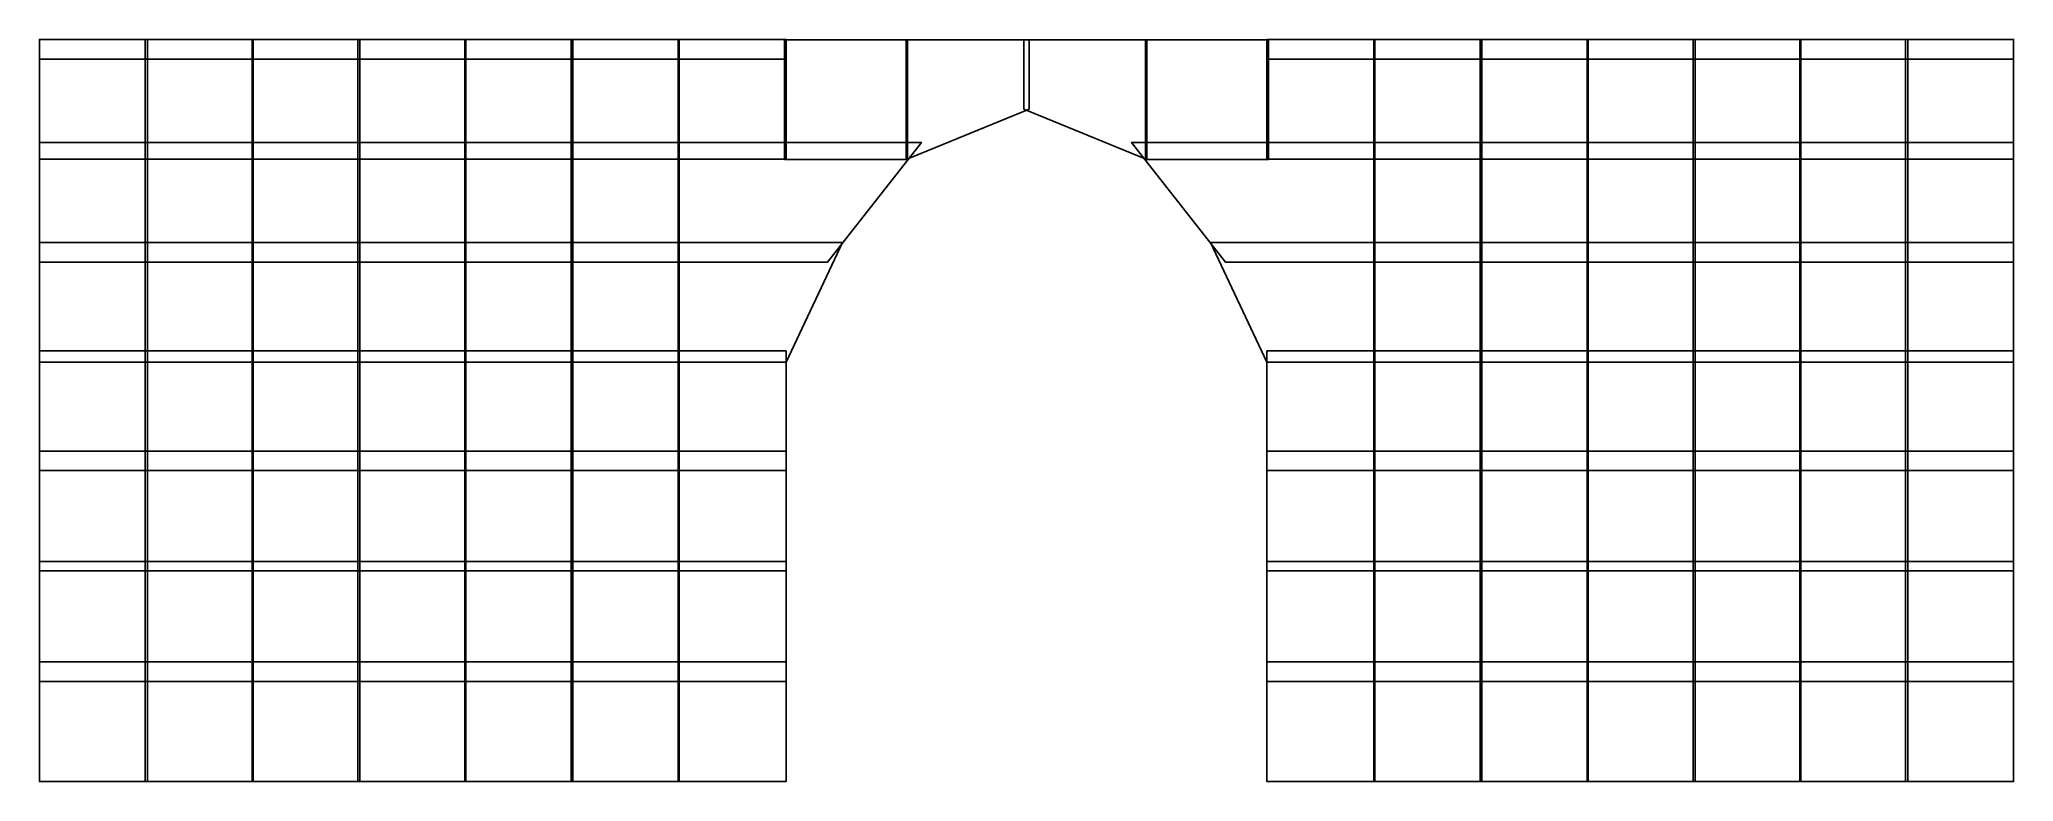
# Model space of a CAD drawing. Header units: metres. Extents: x -1829 to 1829, y -37 to 1339.
import ezdxf

# ---------------------------------------------------------------- set-up
doc = ezdxf.new("R2010")
doc.units = ezdxf.units.M

msp = doc.modelspace()

# ---------------------------------------------------------------- linework, layer by layer
at = {"layer": 'layer1', "color": 1}
for points in [[(-1829.46069, 1338.85803, 55.22405), (-1829.46069, 1116.77454, 55.22405), (-1629.46069, 1116.77454, 55.22405), (-1629.46069, 1338.85803, 55.22405)], [(-1829.46069, 1338.85803, -68.06429), (-1829.46069, 1116.77454, -68.06429), (-1829.46069, 1116.77454, 55.22405), (-1829.46069, 1338.85803, 55.22405)], [(-1829.46069, 1338.85803, -68.06429), (-1829.46069, 1338.85803, 55.22405), (-1629.46069, 1338.85803, 55.22405), (-1629.46069, 1338.85803, -68.06429)], [(-1633.64941, 1338.85803, 61.64417), (-1633.64941, 1116.77454, 61.64417), (-1433.64966, 1116.77454, 61.64417), (-1433.64966, 1338.85803, 61.64417)], [(-1633.64941, 1338.85803, -61.64416), (-1633.64941, 1116.77454, -61.64416), (-1633.64941, 1116.77454, 61.64417), (-1633.64941, 1338.85803, 61.64417)], [(-1633.64941, 1338.85803, -61.64416), (-1633.64941, 1338.85803, 61.64417), (-1433.64966, 1338.85803, 61.64417), (-1433.64966, 1338.85803, -61.64416)], [(-1435.47534, 1338.85803, 55.22405), (-1435.47534, 1116.77454, 55.22405), (-1235.4751, 1116.77454, 55.22405), (-1235.4751, 1338.85803, 55.22405)], [(-1435.47534, 1338.85803, -68.06429), (-1435.47534, 1116.77454, -68.06429), (-1435.47534, 1116.77454, 55.22405), (-1435.47534, 1338.85803, 55.22405)], [(-1435.47534, 1338.85803, -68.06429), (-1435.47534, 1338.85803, 55.22405), (-1235.4751, 1338.85803, 55.22405), (-1235.4751, 1338.85803, -68.06429)], [(-1433.64966, 1338.85803, 61.64417), (-1433.64966, 1116.77454, 61.64417), (-1433.64966, 1116.77454, -61.64416), (-1433.64966, 1338.85803, -61.64416)], [(-1239.12134, 1338.85803, 61.64417), (-1239.12134, 1116.77454, 61.64417), (-1039.12134, 1116.77454, 61.64417), (-1039.12134, 1338.85803, 61.64417)], [(-1239.12134, 1338.85803, -61.64416), (-1239.12134, 1116.77454, -61.64416), (-1239.12134, 1116.77454, 61.64417), (-1239.12134, 1338.85803, 61.64417)], [(-1239.12134, 1338.85803, -61.64416), (-1239.12134, 1338.85803, 61.64417), (-1039.12134, 1338.85803, 61.64417), (-1039.12134, 1338.85803, -61.64416)], [(-1040.94702, 1338.85803, 55.22405), (-1040.94702, 1116.77454, 55.22405), (-840.94708, 1116.77454, 55.22405), (-840.94708, 1338.85803, 55.22405)], [(-1040.94702, 1338.85803, -68.06429), (-1040.94702, 1116.77454, -68.06429), (-1040.94702, 1116.77454, 55.22405), (-1040.94702, 1338.85803, 55.22405)], [(-1040.94702, 1338.85803, -68.06429), (-1040.94702, 1338.85803, 55.22405), (-840.94708, 1338.85803, 55.22405), (-840.94708, 1338.85803, -68.06429)], [(-1039.12134, 1338.85803, 61.64417), (-1039.12134, 1116.77454, 61.64417), (-1039.12134, 1116.77454, -61.64416), (-1039.12134, 1338.85803, -61.64416)], [(-843.68719, 1338.85803, 61.64417), (-843.68719, 1116.77454, 61.64417), (-643.68719, 1116.77454, 61.64417), (-643.68719, 1338.85803, 61.64417)], [(-843.68719, 1338.85803, -61.64416), (-843.68719, 1116.77454, -61.64416), (-843.68719, 1116.77454, 61.64417), (-843.68719, 1338.85803, 61.64417)], [(-843.68719, 1338.85803, -61.64416), (-843.68719, 1338.85803, 61.64417), (-643.68719, 1338.85803, 61.64417), (-643.68719, 1338.85803, -61.64416)], [(-645.513, 1338.85803, 55.22405), (-645.513, 1116.77454, 55.22405), (-445.51276, 1116.77454, 55.22405), (-445.51276, 1338.85803, 55.22405)], [(-645.513, 1338.85803, -68.06429), (-645.513, 1116.77454, -68.06429), (-645.513, 1116.77454, 55.22405), (-645.513, 1338.85803, 55.22405)], [(-645.513, 1338.85803, -68.06429), (-645.513, 1338.85803, 55.22405), (-445.51276, 1338.85803, 55.22405), (-445.51276, 1338.85803, -68.06429)], [(-643.68719, 1338.85803, 61.64417), (-643.68719, 1116.77454, 61.64417), (-643.68719, 1116.77454, -61.64416), (-643.68719, 1338.85803, -61.64416)], [(-448.54391, 1338.15613, 61.64417), (-448.54391, 1116.07202, 61.64417), (-220.85214, 1116.07202, 61.64417), (-220.85214, 1338.15613, 61.64417)], [(-448.54391, 1338.15613, -61.64416), (-448.54391, 1116.07202, -61.64416), (-448.54391, 1116.07202, 61.64417), (-448.54391, 1338.15613, 61.64417)], [(-448.54391, 1338.15613, -61.64416), (-448.54391, 1338.15613, 61.64417), (-220.85214, 1338.15613, 61.64417), (-220.85214, 1338.15613, -61.64416)], [(-222.93076, 1338.15613, 55.22405), (-222.93076, 1116.07202, 55.22405), (4.7612, 1209.81702, 55.22405), (4.7612, 1338.15613, 55.22405)], [(-222.93076, 1338.15613, -68.06429), (-222.93076, 1116.07202, -68.06429), (-222.93076, 1116.07202, 55.22405), (-222.93076, 1338.15613, 55.22405)], [(-222.93076, 1338.15613, -68.06429), (-222.93076, 1338.15613, 55.22405), (4.7612, 1338.15613, 55.22405), (4.7612, 1338.15613, -68.06429)], [(-220.85214, 1338.15613, 61.64417), (-220.85214, 1116.07202, 61.64417), (-220.85214, 1116.07202, -61.64416), (-220.85214, 1338.15613, -61.64416)], [(222.93076, 1338.15613, 55.22405), (-4.7612, 1338.15613, 55.22405), (-4.7612, 1209.81702, 55.22405), (222.93076, 1116.07202, 55.22405)], [(222.93076, 1338.15613, -68.06429), (-4.7612, 1338.15613, -68.06429), (-4.7612, 1338.15613, 55.22405), (222.93076, 1338.15613, 55.22405)], [(448.54391, 1338.15613, 61.64417), (220.85214, 1338.15613, 61.64417), (220.85214, 1116.07202, 61.64417), (448.54391, 1116.07202, 61.64417)], [(220.85214, 1338.15613, 61.64417), (220.85214, 1338.15613, -61.64416), (220.85214, 1116.07202, -61.64416), (220.85214, 1116.07202, 61.64417)], [(448.54391, 1338.15613, -61.64416), (220.85214, 1338.15613, -61.64416), (220.85214, 1338.15613, 61.64417), (448.54391, 1338.15613, 61.64417)], [(222.93076, 1338.15613, -68.06429), (222.93076, 1338.15613, 55.22405), (222.93076, 1116.07202, 55.22405), (222.93076, 1116.07202, -68.06429)], [(645.513, 1338.85803, 55.22405), (445.51276, 1338.85803, 55.22405), (445.51276, 1116.77454, 55.22405), (645.513, 1116.77454, 55.22405)], [(645.513, 1338.85803, -68.06429), (445.51276, 1338.85803, -68.06429), (445.51276, 1338.85803, 55.22405), (645.513, 1338.85803, 55.22405)], [(448.54391, 1338.15613, -61.64416), (448.54391, 1338.15613, 61.64417), (448.54391, 1116.07202, 61.64417), (448.54391, 1116.07202, -61.64416)], [(843.68719, 1338.85803, 61.64417), (643.68719, 1338.85803, 61.64417), (643.68719, 1116.77454, 61.64417), (843.68719, 1116.77454, 61.64417)], [(643.68719, 1338.85803, 61.64417), (643.68719, 1338.85803, -61.64416), (643.68719, 1116.77454, -61.64416), (643.68719, 1116.77454, 61.64417)], [(843.68719, 1338.85803, -61.64416), (643.68719, 1338.85803, -61.64416), (643.68719, 1338.85803, 61.64417), (843.68719, 1338.85803, 61.64417)], [(645.513, 1338.85803, -68.06429), (645.513, 1338.85803, 55.22405), (645.513, 1116.77454, 55.22405), (645.513, 1116.77454, -68.06429)], [(1040.94702, 1338.85803, 55.22405), (840.94708, 1338.85803, 55.22405), (840.94708, 1116.77454, 55.22405), (1040.94702, 1116.77454, 55.22405)], [(1040.94702, 1338.85803, -68.06429), (840.94708, 1338.85803, -68.06429), (840.94708, 1338.85803, 55.22405), (1040.94702, 1338.85803, 55.22405)], [(843.68719, 1338.85803, -61.64416), (843.68719, 1338.85803, 61.64417), (843.68719, 1116.77454, 61.64417), (843.68719, 1116.77454, -61.64416)], [(1239.12134, 1338.85803, 61.64417), (1039.12134, 1338.85803, 61.64417), (1039.12134, 1116.77454, 61.64417), (1239.12134, 1116.77454, 61.64417)], [(1039.12134, 1338.85803, 61.64417), (1039.12134, 1338.85803, -61.64416), (1039.12134, 1116.77454, -61.64416), (1039.12134, 1116.77454, 61.64417)], [(1239.12134, 1338.85803, -61.64416), (1039.12134, 1338.85803, -61.64416), (1039.12134, 1338.85803, 61.64417), (1239.12134, 1338.85803, 61.64417)], [(1040.94702, 1338.85803, -68.06429), (1040.94702, 1338.85803, 55.22405), (1040.94702, 1116.77454, 55.22405), (1040.94702, 1116.77454, -68.06429)], [(1435.47534, 1338.85803, 55.22405), (1235.4751, 1338.85803, 55.22405), (1235.4751, 1116.77454, 55.22405), (1435.47534, 1116.77454, 55.22405)], [(1435.47534, 1338.85803, -68.06429), (1235.4751, 1338.85803, -68.06429), (1235.4751, 1338.85803, 55.22405), (1435.47534, 1338.85803, 55.22405)], [(1239.12134, 1338.85803, -61.64416), (1239.12134, 1338.85803, 61.64417), (1239.12134, 1116.77454, 61.64417), (1239.12134, 1116.77454, -61.64416)], [(1633.64941, 1338.85803, 61.64417), (1433.64966, 1338.85803, 61.64417), (1433.64966, 1116.77454, 61.64417), (1633.64941, 1116.77454, 61.64417)], [(1433.64966, 1338.85803, 61.64417), (1433.64966, 1338.85803, -61.64416), (1433.64966, 1116.77454, -61.64416), (1433.64966, 1116.77454, 61.64417)], [(1633.64941, 1338.85803, -61.64416), (1433.64966, 1338.85803, -61.64416), (1433.64966, 1338.85803, 61.64417), (1633.64941, 1338.85803, 61.64417)], [(1435.47534, 1338.85803, -68.06429), (1435.47534, 1338.85803, 55.22405), (1435.47534, 1116.77454, 55.22405), (1435.47534, 1116.77454, -68.06429)], [(1829.46069, 1338.85803, 55.22405), (1629.46069, 1338.85803, 55.22405), (1629.46069, 1116.77454, 55.22405), (1829.46069, 1116.77454, 55.22405)], [(1829.46069, 1338.85803, -68.06429), (1629.46069, 1338.85803, -68.06429), (1629.46069, 1338.85803, 55.22405), (1829.46069, 1338.85803, 55.22405)], [(1633.64941, 1338.85803, -61.64416), (1633.64941, 1338.85803, 61.64417), (1633.64941, 1116.77454, 61.64417), (1633.64941, 1116.77454, -61.64416)], [(1829.46069, 1338.85803, -68.06429), (1829.46069, 1338.85803, 55.22405), (1829.46069, 1116.77454, 55.22405), (1829.46069, 1116.77454, -68.06429)], [(-1829.46069, 1302.51819, 50.63161), (-1829.46069, 1302.51819, -72.65672), (-1629.46069, 1302.51819, -72.65672), (-1629.46069, 1302.51819, 50.63161)], [(-1633.64941, 1302.51819, 57.05172), (-1633.64941, 1302.51819, -66.2366), (-1433.64966, 1302.51819, -66.2366), (-1433.64966, 1302.51819, 57.05172)], [(-1435.47534, 1302.51819, 50.63161), (-1435.47534, 1302.51819, -72.65672), (-1235.4751, 1302.51819, -72.65672), (-1235.4751, 1302.51819, 50.63161)], [(-1239.12134, 1302.51819, 57.05172), (-1239.12134, 1302.51819, -66.2366), (-1039.12134, 1302.51819, -66.2366), (-1039.12134, 1302.51819, 57.05172)], [(-1040.94702, 1302.51819, 50.63161), (-1040.94702, 1302.51819, -72.65672), (-840.94708, 1302.51819, -72.65672), (-840.94708, 1302.51819, 50.63161)], [(-843.68719, 1302.51819, 57.05172), (-843.68719, 1302.51819, -66.2366), (-643.68719, 1302.51819, -66.2366), (-643.68719, 1302.51819, 57.05172)], [(-645.513, 1302.51819, 50.63161), (-645.513, 1302.51819, -72.65672), (-445.51276, 1302.51819, -72.65672), (-445.51276, 1302.51819, 50.63161)], [(645.513, 1302.51819, 50.63161), (445.51276, 1302.51819, 50.63161), (445.51276, 1302.51819, -72.65672), (645.513, 1302.51819, -72.65672)], [(843.68719, 1302.51819, 57.05172), (643.68719, 1302.51819, 57.05172), (643.68719, 1302.51819, -66.2366), (843.68719, 1302.51819, -66.2366)], [(1040.94702, 1302.51819, 50.63161), (840.94708, 1302.51819, 50.63161), (840.94708, 1302.51819, -72.65672), (1040.94702, 1302.51819, -72.65672)], [(1239.12134, 1302.51819, 57.05172), (1039.12134, 1302.51819, 57.05172), (1039.12134, 1302.51819, -66.2366), (1239.12134, 1302.51819, -66.2366)], [(1435.47534, 1302.51819, 50.63161), (1235.4751, 1302.51819, 50.63161), (1235.4751, 1302.51819, -72.65672), (1435.47534, 1302.51819, -72.65672)], [(1633.64941, 1302.51819, 57.05172), (1433.64966, 1302.51819, 57.05172), (1433.64966, 1302.51819, -66.2366), (1633.64941, 1302.51819, -66.2366)], [(1829.46069, 1302.51819, 50.63161), (1629.46069, 1302.51819, 50.63161), (1629.46069, 1302.51819, -72.65672), (1829.46069, 1302.51819, -72.65672)], [(-1829.46069, 1148.06506, 50.63161), (-1829.46069, 925.98181, 50.63161), (-1629.46069, 925.98181, 50.63161), (-1629.46069, 1148.06506, 50.63161)], [(-1829.46069, 1148.06506, -72.65672), (-1829.46069, 925.98181, -72.65672), (-1829.46069, 925.98181, 50.63161), (-1829.46069, 1148.06506, 50.63161)], [(-1829.46069, 1148.06506, -72.65672), (-1829.46069, 1148.06506, 50.63161), (-1629.46069, 1148.06506, 50.63161), (-1629.46069, 1148.06506, -72.65672)], [(-1633.64941, 1148.06506, 57.05172), (-1633.64941, 925.98181, 57.05172), (-1433.64966, 925.98181, 57.05172), (-1433.64966, 1148.06506, 57.05172)], [(-1633.64941, 1148.06506, -66.2366), (-1633.64941, 925.98181, -66.2366), (-1633.64941, 925.98181, 57.05172), (-1633.64941, 1148.06506, 57.05172)], [(-1633.64941, 1148.06506, -66.2366), (-1633.64941, 1148.06506, 57.05172), (-1433.64966, 1148.06506, 57.05172), (-1433.64966, 1148.06506, -66.2366)], [(-1435.47534, 1148.06506, 50.63161), (-1435.47534, 925.98181, 50.63161), (-1235.4751, 925.98181, 50.63161), (-1235.4751, 1148.06506, 50.63161)], [(-1435.47534, 1148.06506, -72.65672), (-1435.47534, 925.98181, -72.65672), (-1435.47534, 925.98181, 50.63161), (-1435.47534, 1148.06506, 50.63161)], [(-1435.47534, 1148.06506, -72.65672), (-1435.47534, 1148.06506, 50.63161), (-1235.4751, 1148.06506, 50.63161), (-1235.4751, 1148.06506, -72.65672)], [(-1433.64966, 1148.06506, 57.05172), (-1433.64966, 925.98181, 57.05172), (-1433.64966, 925.98181, -66.2366), (-1433.64966, 1148.06506, -66.2366)], [(-1239.12134, 1148.06506, 57.05172), (-1239.12134, 925.98181, 57.05172), (-1039.12134, 925.98181, 57.05172), (-1039.12134, 1148.06506, 57.05172)], [(-1239.12134, 1148.06506, -66.2366), (-1239.12134, 925.98181, -66.2366), (-1239.12134, 925.98181, 57.05172), (-1239.12134, 1148.06506, 57.05172)], [(-1239.12134, 1148.06506, -66.2366), (-1239.12134, 1148.06506, 57.05172), (-1039.12134, 1148.06506, 57.05172), (-1039.12134, 1148.06506, -66.2366)], [(-1040.94702, 1148.06506, 50.63161), (-1040.94702, 925.98181, 50.63161), (-840.94708, 925.98181, 50.63161), (-840.94708, 1148.06506, 50.63161)], [(-1040.94702, 1148.06506, -72.65672), (-1040.94702, 925.98181, -72.65672), (-1040.94702, 925.98181, 50.63161), (-1040.94702, 1148.06506, 50.63161)], [(-1040.94702, 1148.06506, -72.65672), (-1040.94702, 1148.06506, 50.63161), (-840.94708, 1148.06506, 50.63161), (-840.94708, 1148.06506, -72.65672)], [(-1039.12134, 1148.06506, 57.05172), (-1039.12134, 925.98181, 57.05172), (-1039.12134, 925.98181, -66.2366), (-1039.12134, 1148.06506, -66.2366)], [(-843.68719, 1148.06506, 57.05172), (-843.68719, 925.98181, 57.05172), (-643.68719, 925.98181, 57.05172), (-643.68719, 1148.06506, 57.05172)], [(-843.68719, 1148.06506, -66.2366), (-843.68719, 925.98181, -66.2366), (-843.68719, 925.98181, 57.05172), (-843.68719, 1148.06506, 57.05172)], [(-843.68719, 1148.06506, -66.2366), (-843.68719, 1148.06506, 57.05172), (-643.68719, 1148.06506, 57.05172), (-643.68719, 1148.06506, -66.2366)], [(-645.513, 1148.06506, 50.63161), (-645.513, 925.98181, 50.63161), (-368.7659, 925.98181, 50.63161), (-194.87582, 1148.06506, 50.63161)], [(-645.513, 1148.06506, -72.65672), (-645.513, 925.98181, -72.65672), (-645.513, 925.98181, 50.63161), (-645.513, 1148.06506, 50.63161)], [(-645.513, 1148.06506, -72.65672), (-645.513, 1148.06506, 50.63161), (-194.87582, 1148.06506, 50.63161), (-445.51276, 1148.06506, -72.65672)], [(-643.68719, 1148.06506, 57.05172), (-643.68719, 925.98181, 57.05172), (-643.68719, 925.98181, -66.2366), (-643.68719, 1148.06506, -66.2366)], [(645.513, 1148.06506, 50.63161), (194.87582, 1148.06506, 50.63161), (368.7659, 925.98181, 50.63161), (645.513, 925.98181, 50.63161)], [(645.513, 1148.06506, -72.65672), (445.51276, 1148.06506, -72.65672), (194.87582, 1148.06506, 50.63161), (645.513, 1148.06506, 50.63161)], [(843.68719, 1148.06506, 57.05172), (643.68719, 1148.06506, 57.05172), (643.68719, 925.98181, 57.05172), (843.68719, 925.98181, 57.05172)], [(643.68719, 1148.06506, 57.05172), (643.68719, 1148.06506, -66.2366), (643.68719, 925.98181, -66.2366), (643.68719, 925.98181, 57.05172)], [(843.68719, 1148.06506, -66.2366), (643.68719, 1148.06506, -66.2366), (643.68719, 1148.06506, 57.05172), (843.68719, 1148.06506, 57.05172)], [(645.513, 1148.06506, -72.65672), (645.513, 1148.06506, 50.63161), (645.513, 925.98181, 50.63161), (645.513, 925.98181, -72.65672)], [(1040.94702, 1148.06506, 50.63161), (840.94708, 1148.06506, 50.63161), (840.94708, 925.98181, 50.63161), (1040.94702, 925.98181, 50.63161)], [(1040.94702, 1148.06506, -72.65672), (840.94708, 1148.06506, -72.65672), (840.94708, 1148.06506, 50.63161), (1040.94702, 1148.06506, 50.63161)], [(843.68719, 1148.06506, -66.2366), (843.68719, 1148.06506, 57.05172), (843.68719, 925.98181, 57.05172), (843.68719, 925.98181, -66.2366)], [(1239.12134, 1148.06506, 57.05172), (1039.12134, 1148.06506, 57.05172), (1039.12134, 925.98181, 57.05172), (1239.12134, 925.98181, 57.05172)], [(1039.12134, 1148.06506, 57.05172), (1039.12134, 1148.06506, -66.2366), (1039.12134, 925.98181, -66.2366), (1039.12134, 925.98181, 57.05172)], [(1239.12134, 1148.06506, -66.2366), (1039.12134, 1148.06506, -66.2366), (1039.12134, 1148.06506, 57.05172), (1239.12134, 1148.06506, 57.05172)], [(1040.94702, 1148.06506, -72.65672), (1040.94702, 1148.06506, 50.63161), (1040.94702, 925.98181, 50.63161), (1040.94702, 925.98181, -72.65672)], [(1435.47534, 1148.06506, 50.63161), (1235.4751, 1148.06506, 50.63161), (1235.4751, 925.98181, 50.63161), (1435.47534, 925.98181, 50.63161)], [(1435.47534, 1148.06506, -72.65672), (1235.4751, 1148.06506, -72.65672), (1235.4751, 1148.06506, 50.63161), (1435.47534, 1148.06506, 50.63161)], [(1239.12134, 1148.06506, -66.2366), (1239.12134, 1148.06506, 57.05172), (1239.12134, 925.98181, 57.05172), (1239.12134, 925.98181, -66.2366)], [(1633.64941, 1148.06506, 57.05172), (1433.64966, 1148.06506, 57.05172), (1433.64966, 925.98181, 57.05172), (1633.64941, 925.98181, 57.05172)], [(1433.64966, 1148.06506, 57.05172), (1433.64966, 1148.06506, -66.2366), (1433.64966, 925.98181, -66.2366), (1433.64966, 925.98181, 57.05172)], [(1633.64941, 1148.06506, -66.2366), (1433.64966, 1148.06506, -66.2366), (1433.64966, 1148.06506, 57.05172), (1633.64941, 1148.06506, 57.05172)], [(1435.47534, 1148.06506, -72.65672), (1435.47534, 1148.06506, 50.63161), (1435.47534, 925.98181, 50.63161), (1435.47534, 925.98181, -72.65672)], [(1829.46069, 1148.06506, 50.63161), (1629.46069, 1148.06506, 50.63161), (1629.46069, 925.98181, 50.63161), (1829.46069, 925.98181, 50.63161)], [(1829.46069, 1148.06506, -72.65672), (1629.46069, 1148.06506, -72.65672), (1629.46069, 1148.06506, 50.63161), (1829.46069, 1148.06506, 50.63161)], [(1633.64941, 1148.06506, -66.2366), (1633.64941, 1148.06506, 57.05172), (1633.64941, 925.98181, 57.05172), (1633.64941, 925.98181, -66.2366)], [(1829.46069, 1148.06506, -72.65672), (1829.46069, 1148.06506, 50.63161), (1829.46069, 925.98181, 50.63161), (1829.46069, 925.98181, -72.65672)], [(-1829.46069, 1116.77454, 55.22405), (-1829.46069, 1116.77454, -68.06429), (-1629.46069, 1116.77454, -68.06429), (-1629.46069, 1116.77454, 55.22405)], [(-1633.64941, 1116.77454, 61.64417), (-1633.64941, 1116.77454, -61.64416), (-1433.64966, 1116.77454, -61.64416), (-1433.64966, 1116.77454, 61.64417)], [(-1435.47534, 1116.77454, 55.22405), (-1435.47534, 1116.77454, -68.06429), (-1235.4751, 1116.77454, -68.06429), (-1235.4751, 1116.77454, 55.22405)], [(-1239.12134, 1116.77454, 61.64417), (-1239.12134, 1116.77454, -61.64416), (-1039.12134, 1116.77454, -61.64416), (-1039.12134, 1116.77454, 61.64417)], [(-1040.94702, 1116.77454, 55.22405), (-1040.94702, 1116.77454, -68.06429), (-840.94708, 1116.77454, -68.06429), (-840.94708, 1116.77454, 55.22405)], [(-843.68719, 1116.77454, 61.64417), (-843.68719, 1116.77454, -61.64416), (-643.68719, 1116.77454, -61.64416), (-643.68719, 1116.77454, 61.64417)], [(-645.513, 1116.77454, 55.22405), (-645.513, 1116.77454, -68.06429), (-445.51276, 1116.77454, -68.06429), (-445.51276, 1116.77454, 55.22405)], [(645.513, 1116.77454, 55.22405), (445.51276, 1116.77454, 55.22405), (445.51276, 1116.77454, -68.06429), (645.513, 1116.77454, -68.06429)], [(843.68719, 1116.77454, 61.64417), (643.68719, 1116.77454, 61.64417), (643.68719, 1116.77454, -61.64416), (843.68719, 1116.77454, -61.64416)], [(1040.94702, 1116.77454, 55.22405), (840.94708, 1116.77454, 55.22405), (840.94708, 1116.77454, -68.06429), (1040.94702, 1116.77454, -68.06429)], [(1239.12134, 1116.77454, 61.64417), (1039.12134, 1116.77454, 61.64417), (1039.12134, 1116.77454, -61.64416), (1239.12134, 1116.77454, -61.64416)], [(1435.47534, 1116.77454, 55.22405), (1235.4751, 1116.77454, 55.22405), (1235.4751, 1116.77454, -68.06429), (1435.47534, 1116.77454, -68.06429)], [(1633.64941, 1116.77454, 61.64417), (1433.64966, 1116.77454, 61.64417), (1433.64966, 1116.77454, -61.64416), (1633.64941, 1116.77454, -61.64416)], [(1829.46069, 1116.77454, 55.22405), (1629.46069, 1116.77454, 55.22405), (1629.46069, 1116.77454, -68.06429), (1829.46069, 1116.77454, -68.06429)], [(-1829.46069, 962.32294, 55.22405), (-1829.46069, 740.23871, 55.22405), (-1629.46069, 740.23871, 55.22405), (-1629.46069, 962.32294, 55.22405)], [(-1829.46069, 962.32294, -68.06429), (-1829.46069, 740.23871, -68.06429), (-1829.46069, 740.23871, 55.22405), (-1829.46069, 962.32294, 55.22405)], [(-1829.46069, 962.32294, -68.06429), (-1829.46069, 962.32294, 55.22405), (-1629.46069, 962.32294, 55.22405), (-1629.46069, 962.32294, -68.06429)], [(-1633.64941, 962.32294, 61.64417), (-1633.64941, 740.23871, 61.64417), (-1433.64966, 740.23871, 61.64417), (-1433.64966, 962.32294, 61.64417)], [(-1633.64941, 962.32294, -61.64416), (-1633.64941, 740.23871, -61.64416), (-1633.64941, 740.23871, 61.64417), (-1633.64941, 962.32294, 61.64417)], [(-1633.64941, 962.32294, -61.64416), (-1633.64941, 962.32294, 61.64417), (-1433.64966, 962.32294, 61.64417), (-1433.64966, 962.32294, -61.64416)], [(-1435.47534, 962.32294, 55.22405), (-1435.47534, 740.23871, 55.22405), (-1235.4751, 740.23871, 55.22405), (-1235.4751, 962.32294, 55.22405)], [(-1435.47534, 962.32294, -68.06429), (-1435.47534, 740.23871, -68.06429), (-1435.47534, 740.23871, 55.22405), (-1435.47534, 962.32294, 55.22405)], [(-1435.47534, 962.32294, -68.06429), (-1435.47534, 962.32294, 55.22405), (-1235.4751, 962.32294, 55.22405), (-1235.4751, 962.32294, -68.06429)], [(-1433.64966, 962.32294, 61.64417), (-1433.64966, 740.23871, 61.64417), (-1433.64966, 740.23871, -61.64416), (-1433.64966, 962.32294, -61.64416)], [(-1239.12134, 962.32294, 61.64417), (-1239.12134, 740.23871, 61.64417), (-1039.12134, 740.23871, 61.64417), (-1039.12134, 962.32294, 61.64417)], [(-1239.12134, 962.32294, -61.64416), (-1239.12134, 740.23871, -61.64416), (-1239.12134, 740.23871, 61.64417), (-1239.12134, 962.32294, 61.64417)], [(-1239.12134, 962.32294, -61.64416), (-1239.12134, 962.32294, 61.64417), (-1039.12134, 962.32294, 61.64417), (-1039.12134, 962.32294, -61.64416)], [(-1040.94702, 962.32294, 55.22405), (-1040.94702, 740.23871, 55.22405), (-840.94708, 740.23871, 55.22405), (-840.94708, 962.32294, 55.22405)], [(-1040.94702, 962.32294, -68.06429), (-1040.94702, 740.23871, -68.06429), (-1040.94702, 740.23871, 55.22405), (-1040.94702, 962.32294, 55.22405)], [(-1040.94702, 962.32294, -68.06429), (-1040.94702, 962.32294, 55.22405), (-840.94708, 962.32294, 55.22405), (-840.94708, 962.32294, -68.06429)], [(-1039.12134, 962.32294, 61.64417), (-1039.12134, 740.23871, 61.64417), (-1039.12134, 740.23871, -61.64416), (-1039.12134, 962.32294, -61.64416)], [(-843.68719, 962.32294, 61.64417), (-843.68719, 740.23871, 61.64417), (-643.68719, 740.23871, 61.64417), (-643.68719, 962.32294, 61.64417)], [(-843.68719, 962.32294, -61.64416), (-843.68719, 740.23871, -61.64416), (-843.68719, 740.23871, 61.64417), (-843.68719, 962.32294, 61.64417)], [(-843.68719, 962.32294, -61.64416), (-843.68719, 962.32294, 61.64417), (-643.68719, 962.32294, 61.64417), (-643.68719, 962.32294, -61.64416)], [(-645.513, 962.32294, 55.22405), (-645.513, 740.23871, 55.22405), (-445.51276, 740.23871, 55.22405), (-341.34253, 962.32294, 55.22405)], [(-645.513, 962.32294, -68.06429), (-645.513, 740.23871, -68.06429), (-645.513, 740.23871, 55.22405), (-645.513, 962.32294, 55.22405)], [(-645.513, 962.32294, -68.06429), (-645.513, 962.32294, 55.22405), (-341.34253, 962.32294, 55.22405), (-445.51276, 962.32294, -68.06429)], [(-643.68719, 962.32294, 61.64417), (-643.68719, 740.23871, 61.64417), (-643.68719, 740.23871, -61.64416), (-643.68719, 962.32294, -61.64416)], [(645.513, 962.32294, 55.22405), (341.34253, 962.32294, 55.22405), (445.51276, 740.23871, 55.22405), (645.513, 740.23871, 55.22405)], [(645.513, 962.32294, -68.06429), (445.51276, 962.32294, -68.06429), (341.34253, 962.32294, 55.22405), (645.513, 962.32294, 55.22405)], [(843.68719, 962.32294, 61.64417), (643.68719, 962.32294, 61.64417), (643.68719, 740.23871, 61.64417), (843.68719, 740.23871, 61.64417)], [(643.68719, 962.32294, 61.64417), (643.68719, 962.32294, -61.64416), (643.68719, 740.23871, -61.64416), (643.68719, 740.23871, 61.64417)], [(843.68719, 962.32294, -61.64416), (643.68719, 962.32294, -61.64416), (643.68719, 962.32294, 61.64417), (843.68719, 962.32294, 61.64417)], [(645.513, 962.32294, -68.06429), (645.513, 962.32294, 55.22405), (645.513, 740.23871, 55.22405), (645.513, 740.23871, -68.06429)], [(1040.94702, 962.32294, 55.22405), (840.94708, 962.32294, 55.22405), (840.94708, 740.23871, 55.22405), (1040.94702, 740.23871, 55.22405)], [(1040.94702, 962.32294, -68.06429), (840.94708, 962.32294, -68.06429), (840.94708, 962.32294, 55.22405), (1040.94702, 962.32294, 55.22405)], [(843.68719, 962.32294, -61.64416), (843.68719, 962.32294, 61.64417), (843.68719, 740.23871, 61.64417), (843.68719, 740.23871, -61.64416)], [(1239.12134, 962.32294, 61.64417), (1039.12134, 962.32294, 61.64417), (1039.12134, 740.23871, 61.64417), (1239.12134, 740.23871, 61.64417)], [(1039.12134, 962.32294, 61.64417), (1039.12134, 962.32294, -61.64416), (1039.12134, 740.23871, -61.64416), (1039.12134, 740.23871, 61.64417)], [(1239.12134, 962.32294, -61.64416), (1039.12134, 962.32294, -61.64416), (1039.12134, 962.32294, 61.64417), (1239.12134, 962.32294, 61.64417)], [(1040.94702, 962.32294, -68.06429), (1040.94702, 962.32294, 55.22405), (1040.94702, 740.23871, 55.22405), (1040.94702, 740.23871, -68.06429)], [(1435.47534, 962.32294, 55.22405), (1235.4751, 962.32294, 55.22405), (1235.4751, 740.23871, 55.22405), (1435.47534, 740.23871, 55.22405)], [(1435.47534, 962.32294, -68.06429), (1235.4751, 962.32294, -68.06429), (1235.4751, 962.32294, 55.22405), (1435.47534, 962.32294, 55.22405)], [(1239.12134, 962.32294, -61.64416), (1239.12134, 962.32294, 61.64417), (1239.12134, 740.23871, 61.64417), (1239.12134, 740.23871, -61.64416)], [(1633.64941, 962.32294, 61.64417), (1433.64966, 962.32294, 61.64417), (1433.64966, 740.23871, 61.64417), (1633.64941, 740.23871, 61.64417)], [(1433.64966, 962.32294, 61.64417), (1433.64966, 962.32294, -61.64416), (1433.64966, 740.23871, -61.64416), (1433.64966, 740.23871, 61.64417)], [(1633.64941, 962.32294, -61.64416), (1433.64966, 962.32294, -61.64416), (1433.64966, 962.32294, 61.64417), (1633.64941, 962.32294, 61.64417)], [(1435.47534, 962.32294, -68.06429), (1435.47534, 962.32294, 55.22405), (1435.47534, 740.23871, 55.22405), (1435.47534, 740.23871, -68.06429)], [(1829.46069, 962.32294, 55.22405), (1629.46069, 962.32294, 55.22405), (1629.46069, 740.23871, 55.22405), (1829.46069, 740.23871, 55.22405)], [(1829.46069, 962.32294, -68.06429), (1629.46069, 962.32294, -68.06429), (1629.46069, 962.32294, 55.22405), (1829.46069, 962.32294, 55.22405)], [(1633.64941, 962.32294, -61.64416), (1633.64941, 962.32294, 61.64417), (1633.64941, 740.23871, 61.64417), (1633.64941, 740.23871, -61.64416)], [(1829.46069, 962.32294, -68.06429), (1829.46069, 962.32294, 55.22405), (1829.46069, 740.23871, 55.22405), (1829.46069, 740.23871, -68.06429)], [(-1829.46069, 925.98181, 50.63161), (-1829.46069, 925.98181, -72.65672), (-1629.46069, 925.98181, -72.65672), (-1629.46069, 925.98181, 50.63161)], [(-1633.64941, 925.98181, 57.05172), (-1633.64941, 925.98181, -66.2366), (-1433.64966, 925.98181, -66.2366), (-1433.64966, 925.98181, 57.05172)], [(-1435.47534, 925.98181, 50.63161), (-1435.47534, 925.98181, -72.65672), (-1235.4751, 925.98181, -72.65672), (-1235.4751, 925.98181, 50.63161)], [(-1239.12134, 925.98181, 57.05172), (-1239.12134, 925.98181, -66.2366), (-1039.12134, 925.98181, -66.2366), (-1039.12134, 925.98181, 57.05172)], [(-1040.94702, 925.98181, 50.63161), (-1040.94702, 925.98181, -72.65672), (-840.94708, 925.98181, -72.65672), (-840.94708, 925.98181, 50.63161)], [(-843.68719, 925.98181, 57.05172), (-843.68719, 925.98181, -66.2366), (-643.68719, 925.98181, -66.2366), (-643.68719, 925.98181, 57.05172)], [(-645.513, 925.98181, 50.63161), (-645.513, 925.98181, -72.65672), (-445.51276, 925.98181, -72.65672), (-368.7659, 925.98181, 50.63161)], [(645.513, 925.98181, 50.63161), (368.7659, 925.98181, 50.63161), (445.51276, 925.98181, -72.65672), (645.513, 925.98181, -72.65672)], [(843.68719, 925.98181, 57.05172), (643.68719, 925.98181, 57.05172), (643.68719, 925.98181, -66.2366), (843.68719, 925.98181, -66.2366)], [(1040.94702, 925.98181, 50.63161), (840.94708, 925.98181, 50.63161), (840.94708, 925.98181, -72.65672), (1040.94702, 925.98181, -72.65672)], [(1239.12134, 925.98181, 57.05172), (1039.12134, 925.98181, 57.05172), (1039.12134, 925.98181, -66.2366), (1239.12134, 925.98181, -66.2366)], [(1435.47534, 925.98181, 50.63161), (1235.4751, 925.98181, 50.63161), (1235.4751, 925.98181, -72.65672), (1435.47534, 925.98181, -72.65672)], [(1633.64941, 925.98181, 57.05172), (1433.64966, 925.98181, 57.05172), (1433.64966, 925.98181, -66.2366), (1633.64941, 925.98181, -66.2366)], [(1829.46069, 925.98181, 50.63161), (1629.46069, 925.98181, 50.63161), (1629.46069, 925.98181, -72.65672), (1829.46069, 925.98181, -72.65672)], [(-1829.46069, 761.33783, 50.63161), (-1829.46069, 539.25342, 50.63161), (-1629.46069, 539.25342, 50.63161), (-1629.46069, 761.33783, 50.63161)], [(-1829.46069, 761.33783, -72.65672), (-1829.46069, 539.25342, -72.65672), (-1829.46069, 539.25342, 50.63161), (-1829.46069, 761.33783, 50.63161)], [(-1829.46069, 761.33783, -72.65672), (-1829.46069, 761.33783, 50.63161), (-1629.46069, 761.33783, 50.63161), (-1629.46069, 761.33783, -72.65672)], [(-1829.46069, 740.23871, 55.22405), (-1829.46069, 740.23871, -68.06429), (-1629.46069, 740.23871, -68.06429), (-1629.46069, 740.23871, 55.22405)], [(-1633.64941, 761.33783, 57.05172), (-1633.64941, 539.25342, 57.05172), (-1433.64966, 539.25342, 57.05172), (-1433.64966, 761.33783, 57.05172)], [(-1633.64941, 761.33783, -66.2366), (-1633.64941, 539.25342, -66.2366), (-1633.64941, 539.25342, 57.05172), (-1633.64941, 761.33783, 57.05172)], [(-1633.64941, 761.33783, -66.2366), (-1633.64941, 761.33783, 57.05172), (-1433.64966, 761.33783, 57.05172), (-1433.64966, 761.33783, -66.2366)], [(-1633.64941, 740.23871, 61.64417), (-1633.64941, 740.23871, -61.64416), (-1433.64966, 740.23871, -61.64416), (-1433.64966, 740.23871, 61.64417)], [(-1435.47534, 761.33783, 50.63161), (-1435.47534, 539.25342, 50.63161), (-1235.4751, 539.25342, 50.63161), (-1235.4751, 761.33783, 50.63161)], [(-1435.47534, 761.33783, -72.65672), (-1435.47534, 539.25342, -72.65672), (-1435.47534, 539.25342, 50.63161), (-1435.47534, 761.33783, 50.63161)], [(-1435.47534, 761.33783, -72.65672), (-1435.47534, 761.33783, 50.63161), (-1235.4751, 761.33783, 50.63161), (-1235.4751, 761.33783, -72.65672)], [(-1435.47534, 740.23871, 55.22405), (-1435.47534, 740.23871, -68.06429), (-1235.4751, 740.23871, -68.06429), (-1235.4751, 740.23871, 55.22405)], [(-1433.64966, 761.33783, 57.05172), (-1433.64966, 539.25342, 57.05172), (-1433.64966, 539.25342, -66.2366), (-1433.64966, 761.33783, -66.2366)], [(-1239.12134, 761.33783, 57.05172), (-1239.12134, 539.25342, 57.05172), (-1039.12134, 539.25342, 57.05172), (-1039.12134, 761.33783, 57.05172)], [(-1239.12134, 761.33783, -66.2366), (-1239.12134, 539.25342, -66.2366), (-1239.12134, 539.25342, 57.05172), (-1239.12134, 761.33783, 57.05172)], [(-1239.12134, 761.33783, -66.2366), (-1239.12134, 761.33783, 57.05172), (-1039.12134, 761.33783, 57.05172), (-1039.12134, 761.33783, -66.2366)], [(-1239.12134, 740.23871, 61.64417), (-1239.12134, 740.23871, -61.64416), (-1039.12134, 740.23871, -61.64416), (-1039.12134, 740.23871, 61.64417)], [(-1040.94702, 761.33783, 50.63161), (-1040.94702, 539.25342, 50.63161), (-840.94708, 539.25342, 50.63161), (-840.94708, 761.33783, 50.63161)], [(-1040.94702, 761.33783, -72.65672), (-1040.94702, 539.25342, -72.65672), (-1040.94702, 539.25342, 50.63161), (-1040.94702, 761.33783, 50.63161)], [(-1040.94702, 761.33783, -72.65672), (-1040.94702, 761.33783, 50.63161), (-840.94708, 761.33783, 50.63161), (-840.94708, 761.33783, -72.65672)], [(-1040.94702, 740.23871, 55.22405), (-1040.94702, 740.23871, -68.06429), (-840.94708, 740.23871, -68.06429), (-840.94708, 740.23871, 55.22405)], [(-1039.12134, 761.33783, 57.05172), (-1039.12134, 539.25342, 57.05172), (-1039.12134, 539.25342, -66.2366), (-1039.12134, 761.33783, -66.2366)], [(-843.68719, 761.33783, 57.05172), (-843.68719, 539.25342, 57.05172), (-643.68719, 539.25342, 57.05172), (-643.68719, 761.33783, 57.05172)], [(-843.68719, 761.33783, -66.2366), (-843.68719, 539.25342, -66.2366), (-843.68719, 539.25342, 57.05172), (-843.68719, 761.33783, 57.05172)], [(-843.68719, 761.33783, -66.2366), (-843.68719, 761.33783, 57.05172), (-643.68719, 761.33783, 57.05172), (-643.68719, 761.33783, -66.2366)], [(-843.68719, 740.23871, 61.64417), (-843.68719, 740.23871, -61.64416), (-643.68719, 740.23871, -61.64416), (-643.68719, 740.23871, 61.64417)], [(-645.513, 761.33783, 50.63161), (-645.513, 539.25342, 50.63161), (-445.51276, 539.25342, 50.63161), (-445.51276, 761.33783, 50.63161)], [(-645.513, 761.33783, -72.65672), (-645.513, 539.25342, -72.65672), (-645.513, 539.25342, 50.63161), (-645.513, 761.33783, 50.63161)], [(-645.513, 761.33783, -72.65672), (-645.513, 761.33783, 50.63161), (-445.51276, 761.33783, 50.63161), (-445.51276, 761.33783, -72.65672)], [(-645.513, 740.23871, 55.22405), (-645.513, 740.23871, -68.06429), (-445.51276, 740.23871, -68.06429), (-445.51276, 740.23871, 55.22405)], [(-643.68719, 761.33783, 57.05172), (-643.68719, 539.25342, 57.05172), (-643.68719, 539.25342, -66.2366), (-643.68719, 761.33783, -66.2366)], [(645.513, 761.33783, 50.63161), (445.51276, 761.33783, 50.63161), (445.51276, 539.25342, 50.63161), (645.513, 539.25342, 50.63161)], [(645.513, 761.33783, -72.65672), (445.51276, 761.33783, -72.65672), (445.51276, 761.33783, 50.63161), (645.513, 761.33783, 50.63161)], [(645.513, 740.23871, 55.22405), (445.51276, 740.23871, 55.22405), (445.51276, 740.23871, -68.06429), (645.513, 740.23871, -68.06429)], [(843.68719, 761.33783, 57.05172), (643.68719, 761.33783, 57.05172), (643.68719, 539.25342, 57.05172), (843.68719, 539.25342, 57.05172)], [(643.68719, 761.33783, 57.05172), (643.68719, 761.33783, -66.2366), (643.68719, 539.25342, -66.2366), (643.68719, 539.25342, 57.05172)], [(843.68719, 761.33783, -66.2366), (643.68719, 761.33783, -66.2366), (643.68719, 761.33783, 57.05172), (843.68719, 761.33783, 57.05172)], [(843.68719, 740.23871, 61.64417), (643.68719, 740.23871, 61.64417), (643.68719, 740.23871, -61.64416), (843.68719, 740.23871, -61.64416)], [(645.513, 761.33783, -72.65672), (645.513, 761.33783, 50.63161), (645.513, 539.25342, 50.63161), (645.513, 539.25342, -72.65672)], [(1040.94702, 761.33783, 50.63161), (840.94708, 761.33783, 50.63161), (840.94708, 539.25342, 50.63161), (1040.94702, 539.25342, 50.63161)], [(1040.94702, 761.33783, -72.65672), (840.94708, 761.33783, -72.65672), (840.94708, 761.33783, 50.63161), (1040.94702, 761.33783, 50.63161)], [(1040.94702, 740.23871, 55.22405), (840.94708, 740.23871, 55.22405), (840.94708, 740.23871, -68.06429), (1040.94702, 740.23871, -68.06429)], [(843.68719, 761.33783, -66.2366), (843.68719, 761.33783, 57.05172), (843.68719, 539.25342, 57.05172), (843.68719, 539.25342, -66.2366)], [(1239.12134, 761.33783, 57.05172), (1039.12134, 761.33783, 57.05172), (1039.12134, 539.25342, 57.05172), (1239.12134, 539.25342, 57.05172)], [(1039.12134, 761.33783, 57.05172), (1039.12134, 761.33783, -66.2366), (1039.12134, 539.25342, -66.2366), (1039.12134, 539.25342, 57.05172)], [(1239.12134, 761.33783, -66.2366), (1039.12134, 761.33783, -66.2366), (1039.12134, 761.33783, 57.05172), (1239.12134, 761.33783, 57.05172)], [(1239.12134, 740.23871, 61.64417), (1039.12134, 740.23871, 61.64417), (1039.12134, 740.23871, -61.64416), (1239.12134, 740.23871, -61.64416)], [(1040.94702, 761.33783, -72.65672), (1040.94702, 761.33783, 50.63161), (1040.94702, 539.25342, 50.63161), (1040.94702, 539.25342, -72.65672)], [(1435.47534, 761.33783, 50.63161), (1235.4751, 761.33783, 50.63161), (1235.4751, 539.25342, 50.63161), (1435.47534, 539.25342, 50.63161)], [(1435.47534, 761.33783, -72.65672), (1235.4751, 761.33783, -72.65672), (1235.4751, 761.33783, 50.63161), (1435.47534, 761.33783, 50.63161)], [(1435.47534, 740.23871, 55.22405), (1235.4751, 740.23871, 55.22405), (1235.4751, 740.23871, -68.06429), (1435.47534, 740.23871, -68.06429)], [(1239.12134, 761.33783, -66.2366), (1239.12134, 761.33783, 57.05172), (1239.12134, 539.25342, 57.05172), (1239.12134, 539.25342, -66.2366)], [(1633.64941, 761.33783, 57.05172), (1433.64966, 761.33783, 57.05172), (1433.64966, 539.25342, 57.05172), (1633.64941, 539.25342, 57.05172)], [(1433.64966, 761.33783, 57.05172), (1433.64966, 761.33783, -66.2366), (1433.64966, 539.25342, -66.2366), (1433.64966, 539.25342, 57.05172)], [(1633.64941, 761.33783, -66.2366), (1433.64966, 761.33783, -66.2366), (1433.64966, 761.33783, 57.05172), (1633.64941, 761.33783, 57.05172)], [(1633.64941, 740.23871, 61.64417), (1433.64966, 740.23871, 61.64417), (1433.64966, 740.23871, -61.64416), (1633.64941, 740.23871, -61.64416)], [(1435.47534, 761.33783, -72.65672), (1435.47534, 761.33783, 50.63161), (1435.47534, 539.25342, 50.63161), (1435.47534, 539.25342, -72.65672)], [(1829.46069, 761.33783, 50.63161), (1629.46069, 761.33783, 50.63161), (1629.46069, 539.25342, 50.63161), (1829.46069, 539.25342, 50.63161)], [(1829.46069, 761.33783, -72.65672), (1629.46069, 761.33783, -72.65672), (1629.46069, 761.33783, 50.63161), (1829.46069, 761.33783, 50.63161)], [(1829.46069, 740.23871, 55.22405), (1629.46069, 740.23871, 55.22405), (1629.46069, 740.23871, -68.06429), (1829.46069, 740.23871, -68.06429)], [(1633.64941, 761.33783, -66.2366), (1633.64941, 761.33783, 57.05172), (1633.64941, 539.25342, 57.05172), (1633.64941, 539.25342, -66.2366)], [(1829.46069, 761.33783, -72.65672), (1829.46069, 761.33783, 50.63161), (1829.46069, 539.25342, 50.63161), (1829.46069, 539.25342, -72.65672)], [(-1829.46069, 575.59448, 55.22405), (-1829.46069, 353.51038, 55.22405), (-1629.46069, 353.51038, 55.22405), (-1629.46069, 575.59448, 55.22405)], [(-1829.46069, 575.59448, -68.06429), (-1829.46069, 353.51038, -68.06429), (-1829.46069, 353.51038, 55.22405), (-1829.46069, 575.59448, 55.22405)], [(-1829.46069, 575.59448, -68.06429), (-1829.46069, 575.59448, 55.22405), (-1629.46069, 575.59448, 55.22405), (-1629.46069, 575.59448, -68.06429)], [(-1633.64941, 575.59448, 61.64417), (-1633.64941, 353.51038, 61.64417), (-1433.64966, 353.51038, 61.64417), (-1433.64966, 575.59448, 61.64417)], [(-1633.64941, 575.59448, -61.64416), (-1633.64941, 353.51038, -61.64416), (-1633.64941, 353.51038, 61.64417), (-1633.64941, 575.59448, 61.64417)], [(-1633.64941, 575.59448, -61.64416), (-1633.64941, 575.59448, 61.64417), (-1433.64966, 575.59448, 61.64417), (-1433.64966, 575.59448, -61.64416)], [(-1435.47534, 575.59448, 55.22405), (-1435.47534, 353.51038, 55.22405), (-1235.4751, 353.51038, 55.22405), (-1235.4751, 575.59448, 55.22405)], [(-1435.47534, 575.59448, -68.06429), (-1435.47534, 353.51038, -68.06429), (-1435.47534, 353.51038, 55.22405), (-1435.47534, 575.59448, 55.22405)], [(-1435.47534, 575.59448, -68.06429), (-1435.47534, 575.59448, 55.22405), (-1235.4751, 575.59448, 55.22405), (-1235.4751, 575.59448, -68.06429)], [(-1433.64966, 575.59448, 61.64417), (-1433.64966, 353.51038, 61.64417), (-1433.64966, 353.51038, -61.64416), (-1433.64966, 575.59448, -61.64416)], [(-1239.12134, 575.59448, 61.64417), (-1239.12134, 353.51038, 61.64417), (-1039.12134, 353.51038, 61.64417), (-1039.12134, 575.59448, 61.64417)], [(-1239.12134, 575.59448, -61.64416), (-1239.12134, 353.51038, -61.64416), (-1239.12134, 353.51038, 61.64417), (-1239.12134, 575.59448, 61.64417)], [(-1239.12134, 575.59448, -61.64416), (-1239.12134, 575.59448, 61.64417), (-1039.12134, 575.59448, 61.64417), (-1039.12134, 575.59448, -61.64416)], [(-1040.94702, 575.59448, 55.22405), (-1040.94702, 353.51038, 55.22405), (-840.94708, 353.51038, 55.22405), (-840.94708, 575.59448, 55.22405)], [(-1040.94702, 575.59448, -68.06429), (-1040.94702, 353.51038, -68.06429), (-1040.94702, 353.51038, 55.22405), (-1040.94702, 575.59448, 55.22405)], [(-1040.94702, 575.59448, -68.06429), (-1040.94702, 575.59448, 55.22405), (-840.94708, 575.59448, 55.22405), (-840.94708, 575.59448, -68.06429)], [(-1039.12134, 575.59448, 61.64417), (-1039.12134, 353.51038, 61.64417), (-1039.12134, 353.51038, -61.64416), (-1039.12134, 575.59448, -61.64416)], [(-843.68719, 575.59448, 61.64417), (-843.68719, 353.51038, 61.64417), (-643.68719, 353.51038, 61.64417), (-643.68719, 575.59448, 61.64417)], [(-843.68719, 575.59448, -61.64416), (-843.68719, 353.51038, -61.64416), (-843.68719, 353.51038, 61.64417), (-843.68719, 575.59448, 61.64417)], [(-843.68719, 575.59448, -61.64416), (-843.68719, 575.59448, 61.64417), (-643.68719, 575.59448, 61.64417), (-643.68719, 575.59448, -61.64416)], [(-645.513, 575.59448, 55.22405), (-645.513, 353.51038, 55.22405), (-445.51276, 353.51038, 55.22405), (-445.51276, 575.59448, 55.22405)], [(-645.513, 575.59448, -68.06429), (-645.513, 353.51038, -68.06429), (-645.513, 353.51038, 55.22405), (-645.513, 575.59448, 55.22405)], [(-645.513, 575.59448, -68.06429), (-645.513, 575.59448, 55.22405), (-445.51276, 575.59448, 55.22405), (-445.51276, 575.59448, -68.06429)], [(-643.68719, 575.59448, 61.64417), (-643.68719, 353.51038, 61.64417), (-643.68719, 353.51038, -61.64416), (-643.68719, 575.59448, -61.64416)], [(645.513, 575.59448, 55.22405), (445.51276, 575.59448, 55.22405), (445.51276, 353.51038, 55.22405), (645.513, 353.51038, 55.22405)], [(645.513, 575.59448, -68.06429), (445.51276, 575.59448, -68.06429), (445.51276, 575.59448, 55.22405), (645.513, 575.59448, 55.22405)], [(843.68719, 575.59448, 61.64417), (643.68719, 575.59448, 61.64417), (643.68719, 353.51038, 61.64417), (843.68719, 353.51038, 61.64417)], [(643.68719, 575.59448, 61.64417), (643.68719, 575.59448, -61.64416), (643.68719, 353.51038, -61.64416), (643.68719, 353.51038, 61.64417)], [(843.68719, 575.59448, -61.64416), (643.68719, 575.59448, -61.64416), (643.68719, 575.59448, 61.64417), (843.68719, 575.59448, 61.64417)], [(645.513, 575.59448, -68.06429), (645.513, 575.59448, 55.22405), (645.513, 353.51038, 55.22405), (645.513, 353.51038, -68.06429)], [(1040.94702, 575.59448, 55.22405), (840.94708, 575.59448, 55.22405), (840.94708, 353.51038, 55.22405), (1040.94702, 353.51038, 55.22405)], [(1040.94702, 575.59448, -68.06429), (840.94708, 575.59448, -68.06429), (840.94708, 575.59448, 55.22405), (1040.94702, 575.59448, 55.22405)], [(843.68719, 575.59448, -61.64416), (843.68719, 575.59448, 61.64417), (843.68719, 353.51038, 61.64417), (843.68719, 353.51038, -61.64416)], [(1239.12134, 575.59448, 61.64417), (1039.12134, 575.59448, 61.64417), (1039.12134, 353.51038, 61.64417), (1239.12134, 353.51038, 61.64417)], [(1039.12134, 575.59448, 61.64417), (1039.12134, 575.59448, -61.64416), (1039.12134, 353.51038, -61.64416), (1039.12134, 353.51038, 61.64417)], [(1239.12134, 575.59448, -61.64416), (1039.12134, 575.59448, -61.64416), (1039.12134, 575.59448, 61.64417), (1239.12134, 575.59448, 61.64417)], [(1040.94702, 575.59448, -68.06429), (1040.94702, 575.59448, 55.22405), (1040.94702, 353.51038, 55.22405), (1040.94702, 353.51038, -68.06429)], [(1435.47534, 575.59448, 55.22405), (1235.4751, 575.59448, 55.22405), (1235.4751, 353.51038, 55.22405), (1435.47534, 353.51038, 55.22405)], [(1435.47534, 575.59448, -68.06429), (1235.4751, 575.59448, -68.06429), (1235.4751, 575.59448, 55.22405), (1435.47534, 575.59448, 55.22405)], [(1239.12134, 575.59448, -61.64416), (1239.12134, 575.59448, 61.64417), (1239.12134, 353.51038, 61.64417), (1239.12134, 353.51038, -61.64416)], [(1633.64941, 575.59448, 61.64417), (1433.64966, 575.59448, 61.64417), (1433.64966, 353.51038, 61.64417), (1633.64941, 353.51038, 61.64417)], [(1433.64966, 575.59448, 61.64417), (1433.64966, 575.59448, -61.64416), (1433.64966, 353.51038, -61.64416), (1433.64966, 353.51038, 61.64417)], [(1633.64941, 575.59448, -61.64416), (1433.64966, 575.59448, -61.64416), (1433.64966, 575.59448, 61.64417), (1633.64941, 575.59448, 61.64417)], [(1435.47534, 575.59448, -68.06429), (1435.47534, 575.59448, 55.22405), (1435.47534, 353.51038, 55.22405), (1435.47534, 353.51038, -68.06429)], [(1829.46069, 575.59448, 55.22405), (1629.46069, 575.59448, 55.22405), (1629.46069, 353.51038, 55.22405), (1829.46069, 353.51038, 55.22405)], [(1829.46069, 575.59448, -68.06429), (1629.46069, 575.59448, -68.06429), (1629.46069, 575.59448, 55.22405), (1829.46069, 575.59448, 55.22405)], [(1633.64941, 575.59448, -61.64416), (1633.64941, 575.59448, 61.64417), (1633.64941, 353.51038, 61.64417), (1633.64941, 353.51038, -61.64416)], [(1829.46069, 575.59448, -68.06429), (1829.46069, 575.59448, 55.22405), (1829.46069, 353.51038, 55.22405), (1829.46069, 353.51038, -68.06429)], [(-1829.46069, 539.25342, 50.63161), (-1829.46069, 539.25342, -72.65672), (-1629.46069, 539.25342, -72.65672), (-1629.46069, 539.25342, 50.63161)], [(-1633.64941, 539.25342, 57.05172), (-1633.64941, 539.25342, -66.2366), (-1433.64966, 539.25342, -66.2366), (-1433.64966, 539.25342, 57.05172)], [(-1435.47534, 539.25342, 50.63161), (-1435.47534, 539.25342, -72.65672), (-1235.4751, 539.25342, -72.65672), (-1235.4751, 539.25342, 50.63161)], [(-1239.12134, 539.25342, 57.05172), (-1239.12134, 539.25342, -66.2366), (-1039.12134, 539.25342, -66.2366), (-1039.12134, 539.25342, 57.05172)], [(-1040.94702, 539.25342, 50.63161), (-1040.94702, 539.25342, -72.65672), (-840.94708, 539.25342, -72.65672), (-840.94708, 539.25342, 50.63161)], [(-843.68719, 539.25342, 57.05172), (-843.68719, 539.25342, -66.2366), (-643.68719, 539.25342, -66.2366), (-643.68719, 539.25342, 57.05172)], [(-645.513, 539.25342, 50.63161), (-645.513, 539.25342, -72.65672), (-445.51276, 539.25342, -72.65672), (-445.51276, 539.25342, 50.63161)], [(645.513, 539.25342, 50.63161), (445.51276, 539.25342, 50.63161), (445.51276, 539.25342, -72.65672), (645.513, 539.25342, -72.65672)], [(843.68719, 539.25342, 57.05172), (643.68719, 539.25342, 57.05172), (643.68719, 539.25342, -66.2366), (843.68719, 539.25342, -66.2366)], [(1040.94702, 539.25342, 50.63161), (840.94708, 539.25342, 50.63161), (840.94708, 539.25342, -72.65672), (1040.94702, 539.25342, -72.65672)], [(1239.12134, 539.25342, 57.05172), (1039.12134, 539.25342, 57.05172), (1039.12134, 539.25342, -66.2366), (1239.12134, 539.25342, -66.2366)], [(1435.47534, 539.25342, 50.63161), (1235.4751, 539.25342, 50.63161), (1235.4751, 539.25342, -72.65672), (1435.47534, 539.25342, -72.65672)], [(1633.64941, 539.25342, 57.05172), (1433.64966, 539.25342, 57.05172), (1433.64966, 539.25342, -66.2366), (1633.64941, 539.25342, -66.2366)], [(1829.46069, 539.25342, 50.63161), (1629.46069, 539.25342, 50.63161), (1629.46069, 539.25342, -72.65672), (1829.46069, 539.25342, -72.65672)], [(-1829.46069, 370.59433, 50.63161), (-1829.46069, 148.51031, 50.63161), (-1629.46069, 148.51031, 50.63161), (-1629.46069, 370.59433, 50.63161)], [(-1829.46069, 370.59433, -72.65672), (-1829.46069, 148.51031, -72.65672), (-1829.46069, 148.51031, 50.63161), (-1829.46069, 370.59433, 50.63161)], [(-1829.46069, 370.59433, -72.65672), (-1829.46069, 370.59433, 50.63161), (-1629.46069, 370.59433, 50.63161), (-1629.46069, 370.59433, -72.65672)], [(-1633.64941, 370.59433, 57.05172), (-1633.64941, 148.51031, 57.05172), (-1433.64966, 148.51031, 57.05172), (-1433.64966, 370.59433, 57.05172)], [(-1633.64941, 370.59433, -66.2366), (-1633.64941, 148.51031, -66.2366), (-1633.64941, 148.51031, 57.05172), (-1633.64941, 370.59433, 57.05172)], [(-1633.64941, 370.59433, -66.2366), (-1633.64941, 370.59433, 57.05172), (-1433.64966, 370.59433, 57.05172), (-1433.64966, 370.59433, -66.2366)], [(-1435.47534, 370.59433, 50.63161), (-1435.47534, 148.51031, 50.63161), (-1235.4751, 148.51031, 50.63161), (-1235.4751, 370.59433, 50.63161)], [(-1435.47534, 370.59433, -72.65672), (-1435.47534, 148.51031, -72.65672), (-1435.47534, 148.51031, 50.63161), (-1435.47534, 370.59433, 50.63161)], [(-1435.47534, 370.59433, -72.65672), (-1435.47534, 370.59433, 50.63161), (-1235.4751, 370.59433, 50.63161), (-1235.4751, 370.59433, -72.65672)], [(-1433.64966, 370.59433, 57.05172), (-1433.64966, 148.51031, 57.05172), (-1433.64966, 148.51031, -66.2366), (-1433.64966, 370.59433, -66.2366)], [(-1239.12134, 370.59433, 57.05172), (-1239.12134, 148.51031, 57.05172), (-1039.12134, 148.51031, 57.05172), (-1039.12134, 370.59433, 57.05172)], [(-1239.12134, 370.59433, -66.2366), (-1239.12134, 148.51031, -66.2366), (-1239.12134, 148.51031, 57.05172), (-1239.12134, 370.59433, 57.05172)], [(-1239.12134, 370.59433, -66.2366), (-1239.12134, 370.59433, 57.05172), (-1039.12134, 370.59433, 57.05172), (-1039.12134, 370.59433, -66.2366)], [(-1040.94702, 370.59433, 50.63161), (-1040.94702, 148.51031, 50.63161), (-840.94708, 148.51031, 50.63161), (-840.94708, 370.59433, 50.63161)], [(-1040.94702, 370.59433, -72.65672), (-1040.94702, 148.51031, -72.65672), (-1040.94702, 148.51031, 50.63161), (-1040.94702, 370.59433, 50.63161)], [(-1040.94702, 370.59433, -72.65672), (-1040.94702, 370.59433, 50.63161), (-840.94708, 370.59433, 50.63161), (-840.94708, 370.59433, -72.65672)], [(-1039.12134, 370.59433, 57.05172), (-1039.12134, 148.51031, 57.05172), (-1039.12134, 148.51031, -66.2366), (-1039.12134, 370.59433, -66.2366)], [(-843.68719, 370.59433, 57.05172), (-843.68719, 148.51031, 57.05172), (-643.68719, 148.51031, 57.05172), (-643.68719, 370.59433, 57.05172)], [(-843.68719, 370.59433, -66.2366), (-843.68719, 148.51031, -66.2366), (-843.68719, 148.51031, 57.05172), (-843.68719, 370.59433, 57.05172)], [(-843.68719, 370.59433, -66.2366), (-843.68719, 370.59433, 57.05172), (-643.68719, 370.59433, 57.05172), (-643.68719, 370.59433, -66.2366)], [(-645.513, 370.59433, 50.63161), (-645.513, 148.51031, 50.63161), (-445.51276, 148.51031, 50.63161), (-445.51276, 370.59433, 50.63161)], [(-645.513, 370.59433, -72.65672), (-645.513, 148.51031, -72.65672), (-645.513, 148.51031, 50.63161), (-645.513, 370.59433, 50.63161)], [(-645.513, 370.59433, -72.65672), (-645.513, 370.59433, 50.63161), (-445.51276, 370.59433, 50.63161), (-445.51276, 370.59433, -72.65672)], [(-643.68719, 370.59433, 57.05172), (-643.68719, 148.51031, 57.05172), (-643.68719, 148.51031, -66.2366), (-643.68719, 370.59433, -66.2366)], [(645.513, 370.59433, 50.63161), (445.51276, 370.59433, 50.63161), (445.51276, 148.51031, 50.63161), (645.513, 148.51031, 50.63161)], [(645.513, 370.59433, -72.65672), (445.51276, 370.59433, -72.65672), (445.51276, 370.59433, 50.63161), (645.513, 370.59433, 50.63161)], [(843.68719, 370.59433, 57.05172), (643.68719, 370.59433, 57.05172), (643.68719, 148.51031, 57.05172), (843.68719, 148.51031, 57.05172)], [(643.68719, 370.59433, 57.05172), (643.68719, 370.59433, -66.2366), (643.68719, 148.51031, -66.2366), (643.68719, 148.51031, 57.05172)], [(843.68719, 370.59433, -66.2366), (643.68719, 370.59433, -66.2366), (643.68719, 370.59433, 57.05172), (843.68719, 370.59433, 57.05172)], [(645.513, 370.59433, -72.65672), (645.513, 370.59433, 50.63161), (645.513, 148.51031, 50.63161), (645.513, 148.51031, -72.65672)], [(1040.94702, 370.59433, 50.63161), (840.94708, 370.59433, 50.63161), (840.94708, 148.51031, 50.63161), (1040.94702, 148.51031, 50.63161)], [(1040.94702, 370.59433, -72.65672), (840.94708, 370.59433, -72.65672), (840.94708, 370.59433, 50.63161), (1040.94702, 370.59433, 50.63161)], [(843.68719, 370.59433, -66.2366), (843.68719, 370.59433, 57.05172), (843.68719, 148.51031, 57.05172), (843.68719, 148.51031, -66.2366)], [(1239.12134, 370.59433, 57.05172), (1039.12134, 370.59433, 57.05172), (1039.12134, 148.51031, 57.05172), (1239.12134, 148.51031, 57.05172)], [(1039.12134, 370.59433, 57.05172), (1039.12134, 370.59433, -66.2366), (1039.12134, 148.51031, -66.2366), (1039.12134, 148.51031, 57.05172)], [(1239.12134, 370.59433, -66.2366), (1039.12134, 370.59433, -66.2366), (1039.12134, 370.59433, 57.05172), (1239.12134, 370.59433, 57.05172)], [(1040.94702, 370.59433, -72.65672), (1040.94702, 370.59433, 50.63161), (1040.94702, 148.51031, 50.63161), (1040.94702, 148.51031, -72.65672)], [(1435.47534, 370.59433, 50.63161), (1235.4751, 370.59433, 50.63161), (1235.4751, 148.51031, 50.63161), (1435.47534, 148.51031, 50.63161)], [(1435.47534, 370.59433, -72.65672), (1235.4751, 370.59433, -72.65672), (1235.4751, 370.59433, 50.63161), (1435.47534, 370.59433, 50.63161)], [(1239.12134, 370.59433, -66.2366), (1239.12134, 370.59433, 57.05172), (1239.12134, 148.51031, 57.05172), (1239.12134, 148.51031, -66.2366)], [(1633.64941, 370.59433, 57.05172), (1433.64966, 370.59433, 57.05172), (1433.64966, 148.51031, 57.05172), (1633.64941, 148.51031, 57.05172)], [(1433.64966, 370.59433, 57.05172), (1433.64966, 370.59433, -66.2366), (1433.64966, 148.51031, -66.2366), (1433.64966, 148.51031, 57.05172)], [(1633.64941, 370.59433, -66.2366), (1433.64966, 370.59433, -66.2366), (1433.64966, 370.59433, 57.05172), (1633.64941, 370.59433, 57.05172)], [(1435.47534, 370.59433, -72.65672), (1435.47534, 370.59433, 50.63161), (1435.47534, 148.51031, 50.63161), (1435.47534, 148.51031, -72.65672)], [(1829.46069, 370.59433, 50.63161), (1629.46069, 370.59433, 50.63161), (1629.46069, 148.51031, 50.63161), (1829.46069, 148.51031, 50.63161)], [(1829.46069, 370.59433, -72.65672), (1629.46069, 370.59433, -72.65672), (1629.46069, 370.59433, 50.63161), (1829.46069, 370.59433, 50.63161)], [(1633.64941, 370.59433, -66.2366), (1633.64941, 370.59433, 57.05172), (1633.64941, 148.51031, 57.05172), (1633.64941, 148.51031, -66.2366)], [(1829.46069, 370.59433, -72.65672), (1829.46069, 370.59433, 50.63161), (1829.46069, 148.51031, 50.63161), (1829.46069, 148.51031, -72.65672)], [(-1829.46069, 353.51038, 55.22405), (-1829.46069, 353.51038, -68.06429), (-1629.46069, 353.51038, -68.06429), (-1629.46069, 353.51038, 55.22405)], [(-1633.64941, 353.51038, 61.64417), (-1633.64941, 353.51038, -61.64416), (-1433.64966, 353.51038, -61.64416), (-1433.64966, 353.51038, 61.64417)], [(-1435.47534, 353.51038, 55.22405), (-1435.47534, 353.51038, -68.06429), (-1235.4751, 353.51038, -68.06429), (-1235.4751, 353.51038, 55.22405)], [(-1239.12134, 353.51038, 61.64417), (-1239.12134, 353.51038, -61.64416), (-1039.12134, 353.51038, -61.64416), (-1039.12134, 353.51038, 61.64417)], [(-1040.94702, 353.51038, 55.22405), (-1040.94702, 353.51038, -68.06429), (-840.94708, 353.51038, -68.06429), (-840.94708, 353.51038, 55.22405)], [(-843.68719, 353.51038, 61.64417), (-843.68719, 353.51038, -61.64416), (-643.68719, 353.51038, -61.64416), (-643.68719, 353.51038, 61.64417)], [(-645.513, 353.51038, 55.22405), (-645.513, 353.51038, -68.06429), (-445.51276, 353.51038, -68.06429), (-445.51276, 353.51038, 55.22405)], [(645.513, 353.51038, 55.22405), (445.51276, 353.51038, 55.22405), (445.51276, 353.51038, -68.06429), (645.513, 353.51038, -68.06429)], [(843.68719, 353.51038, 61.64417), (643.68719, 353.51038, 61.64417), (643.68719, 353.51038, -61.64416), (843.68719, 353.51038, -61.64416)], [(1040.94702, 353.51038, 55.22405), (840.94708, 353.51038, 55.22405), (840.94708, 353.51038, -68.06429), (1040.94702, 353.51038, -68.06429)], [(1239.12134, 353.51038, 61.64417), (1039.12134, 353.51038, 61.64417), (1039.12134, 353.51038, -61.64416), (1239.12134, 353.51038, -61.64416)], [(1435.47534, 353.51038, 55.22405), (1235.4751, 353.51038, 55.22405), (1235.4751, 353.51038, -68.06429), (1435.47534, 353.51038, -68.06429)], [(1633.64941, 353.51038, 61.64417), (1433.64966, 353.51038, 61.64417), (1433.64966, 353.51038, -61.64416), (1633.64941, 353.51038, -61.64416)], [(1829.46069, 353.51038, 55.22405), (1629.46069, 353.51038, 55.22405), (1629.46069, 353.51038, -68.06429), (1829.46069, 353.51038, -68.06429)], [(-1829.46069, 184.85144, 55.22405), (-1829.46069, -37.23273, 55.22405), (-1629.46069, -37.23273, 55.22405), (-1629.46069, 184.85144, 55.22405)], [(-1829.46069, 184.85144, -68.06429), (-1829.46069, -37.23273, -68.06429), (-1829.46069, -37.23273, 55.22405), (-1829.46069, 184.85144, 55.22405)], [(-1829.46069, 184.85144, -68.06429), (-1829.46069, 184.85144, 55.22405), (-1629.46069, 184.85144, 55.22405), (-1629.46069, 184.85144, -68.06429)], [(-1633.64941, 184.85144, 61.64417), (-1633.64941, -37.23273, 61.64417), (-1433.64966, -37.23273, 61.64417), (-1433.64966, 184.85144, 61.64417)], [(-1633.64941, 184.85144, -61.64416), (-1633.64941, -37.23273, -61.64416), (-1633.64941, -37.23273, 61.64417), (-1633.64941, 184.85144, 61.64417)], [(-1633.64941, 184.85144, -61.64416), (-1633.64941, 184.85144, 61.64417), (-1433.64966, 184.85144, 61.64417), (-1433.64966, 184.85144, -61.64416)], [(-1435.47534, 184.85144, 55.22405), (-1435.47534, -37.23273, 55.22405), (-1235.4751, -37.23273, 55.22405), (-1235.4751, 184.85144, 55.22405)], [(-1435.47534, 184.85144, -68.06429), (-1435.47534, -37.23273, -68.06429), (-1435.47534, -37.23273, 55.22405), (-1435.47534, 184.85144, 55.22405)], [(-1435.47534, 184.85144, -68.06429), (-1435.47534, 184.85144, 55.22405), (-1235.4751, 184.85144, 55.22405), (-1235.4751, 184.85144, -68.06429)], [(-1433.64966, 184.85144, 61.64417), (-1433.64966, -37.23273, 61.64417), (-1433.64966, -37.23273, -61.64416), (-1433.64966, 184.85144, -61.64416)], [(-1239.12134, 184.85144, 61.64417), (-1239.12134, -37.23273, 61.64417), (-1039.12134, -37.23273, 61.64417), (-1039.12134, 184.85144, 61.64417)], [(-1239.12134, 184.85144, -61.64416), (-1239.12134, -37.23273, -61.64416), (-1239.12134, -37.23273, 61.64417), (-1239.12134, 184.85144, 61.64417)], [(-1239.12134, 184.85144, -61.64416), (-1239.12134, 184.85144, 61.64417), (-1039.12134, 184.85144, 61.64417), (-1039.12134, 184.85144, -61.64416)], [(-1040.94702, 184.85144, 55.22405), (-1040.94702, -37.23273, 55.22405), (-840.94708, -37.23273, 55.22405), (-840.94708, 184.85144, 55.22405)], [(-1040.94702, 184.85144, -68.06429), (-1040.94702, -37.23273, -68.06429), (-1040.94702, -37.23273, 55.22405), (-1040.94702, 184.85144, 55.22405)], [(-1040.94702, 184.85144, -68.06429), (-1040.94702, 184.85144, 55.22405), (-840.94708, 184.85144, 55.22405), (-840.94708, 184.85144, -68.06429)], [(-1039.12134, 184.85144, 61.64417), (-1039.12134, -37.23273, 61.64417), (-1039.12134, -37.23273, -61.64416), (-1039.12134, 184.85144, -61.64416)], [(-843.68719, 184.85144, 61.64417), (-843.68719, -37.23273, 61.64417), (-643.68719, -37.23273, 61.64417), (-643.68719, 184.85144, 61.64417)], [(-843.68719, 184.85144, -61.64416), (-843.68719, -37.23273, -61.64416), (-843.68719, -37.23273, 61.64417), (-843.68719, 184.85144, 61.64417)], [(-843.68719, 184.85144, -61.64416), (-843.68719, 184.85144, 61.64417), (-643.68719, 184.85144, 61.64417), (-643.68719, 184.85144, -61.64416)], [(-645.513, 184.85144, 55.22405), (-645.513, -37.23273, 55.22405), (-445.51276, -37.23273, 55.22405), (-445.51276, 184.85144, 55.22405)], [(-645.513, 184.85144, -68.06429), (-645.513, -37.23273, -68.06429), (-645.513, -37.23273, 55.22405), (-645.513, 184.85144, 55.22405)], [(-645.513, 184.85144, -68.06429), (-645.513, 184.85144, 55.22405), (-445.51276, 184.85144, 55.22405), (-445.51276, 184.85144, -68.06429)], [(-643.68719, 184.85144, 61.64417), (-643.68719, -37.23273, 61.64417), (-643.68719, -37.23273, -61.64416), (-643.68719, 184.85144, -61.64416)], [(645.513, 184.85144, 55.22405), (445.51276, 184.85144, 55.22405), (445.51276, -37.23273, 55.22405), (645.513, -37.23273, 55.22405)], [(645.513, 184.85144, -68.06429), (445.51276, 184.85144, -68.06429), (445.51276, 184.85144, 55.22405), (645.513, 184.85144, 55.22405)], [(843.68719, 184.85144, 61.64417), (643.68719, 184.85144, 61.64417), (643.68719, -37.23273, 61.64417), (843.68719, -37.23273, 61.64417)], [(643.68719, 184.85144, 61.64417), (643.68719, 184.85144, -61.64416), (643.68719, -37.23273, -61.64416), (643.68719, -37.23273, 61.64417)], [(843.68719, 184.85144, -61.64416), (643.68719, 184.85144, -61.64416), (643.68719, 184.85144, 61.64417), (843.68719, 184.85144, 61.64417)], [(645.513, 184.85144, -68.06429), (645.513, 184.85144, 55.22405), (645.513, -37.23273, 55.22405), (645.513, -37.23273, -68.06429)], [(1040.94702, 184.85144, 55.22405), (840.94708, 184.85144, 55.22405), (840.94708, -37.23273, 55.22405), (1040.94702, -37.23273, 55.22405)], [(1040.94702, 184.85144, -68.06429), (840.94708, 184.85144, -68.06429), (840.94708, 184.85144, 55.22405), (1040.94702, 184.85144, 55.22405)], [(843.68719, 184.85144, -61.64416), (843.68719, 184.85144, 61.64417), (843.68719, -37.23273, 61.64417), (843.68719, -37.23273, -61.64416)], [(1239.12134, 184.85144, 61.64417), (1039.12134, 184.85144, 61.64417), (1039.12134, -37.23273, 61.64417), (1239.12134, -37.23273, 61.64417)], [(1039.12134, 184.85144, 61.64417), (1039.12134, 184.85144, -61.64416), (1039.12134, -37.23273, -61.64416), (1039.12134, -37.23273, 61.64417)], [(1239.12134, 184.85144, -61.64416), (1039.12134, 184.85144, -61.64416), (1039.12134, 184.85144, 61.64417), (1239.12134, 184.85144, 61.64417)], [(1040.94702, 184.85144, -68.06429), (1040.94702, 184.85144, 55.22405), (1040.94702, -37.23273, 55.22405), (1040.94702, -37.23273, -68.06429)], [(1435.47534, 184.85144, 55.22405), (1235.4751, 184.85144, 55.22405), (1235.4751, -37.23273, 55.22405), (1435.47534, -37.23273, 55.22405)], [(1435.47534, 184.85144, -68.06429), (1235.4751, 184.85144, -68.06429), (1235.4751, 184.85144, 55.22405), (1435.47534, 184.85144, 55.22405)], [(1239.12134, 184.85144, -61.64416), (1239.12134, 184.85144, 61.64417), (1239.12134, -37.23273, 61.64417), (1239.12134, -37.23273, -61.64416)], [(1633.64941, 184.85144, 61.64417), (1433.64966, 184.85144, 61.64417), (1433.64966, -37.23273, 61.64417), (1633.64941, -37.23273, 61.64417)], [(1433.64966, 184.85144, 61.64417), (1433.64966, 184.85144, -61.64416), (1433.64966, -37.23273, -61.64416), (1433.64966, -37.23273, 61.64417)], [(1633.64941, 184.85144, -61.64416), (1433.64966, 184.85144, -61.64416), (1433.64966, 184.85144, 61.64417), (1633.64941, 184.85144, 61.64417)], [(1435.47534, 184.85144, -68.06429), (1435.47534, 184.85144, 55.22405), (1435.47534, -37.23273, 55.22405), (1435.47534, -37.23273, -68.06429)], [(1829.46069, 184.85144, 55.22405), (1629.46069, 184.85144, 55.22405), (1629.46069, -37.23273, 55.22405), (1829.46069, -37.23273, 55.22405)], [(1829.46069, 184.85144, -68.06429), (1629.46069, 184.85144, -68.06429), (1629.46069, 184.85144, 55.22405), (1829.46069, 184.85144, 55.22405)], [(1633.64941, 184.85144, -61.64416), (1633.64941, 184.85144, 61.64417), (1633.64941, -37.23273, 61.64417), (1633.64941, -37.23273, -61.64416)], [(1829.46069, 184.85144, -68.06429), (1829.46069, 184.85144, 55.22405), (1829.46069, -37.23273, 55.22405), (1829.46069, -37.23273, -68.06429)], [(-1829.46069, 148.51031, 50.63161), (-1829.46069, 148.51031, -72.65672), (-1629.46069, 148.51031, -72.65672), (-1629.46069, 148.51031, 50.63161)], [(-1633.64941, 148.51031, 57.05172), (-1633.64941, 148.51031, -66.2366), (-1433.64966, 148.51031, -66.2366), (-1433.64966, 148.51031, 57.05172)], [(-1435.47534, 148.51031, 50.63161), (-1435.47534, 148.51031, -72.65672), (-1235.4751, 148.51031, -72.65672), (-1235.4751, 148.51031, 50.63161)], [(-1239.12134, 148.51031, 57.05172), (-1239.12134, 148.51031, -66.2366), (-1039.12134, 148.51031, -66.2366), (-1039.12134, 148.51031, 57.05172)], [(-1040.94702, 148.51031, 50.63161), (-1040.94702, 148.51031, -72.65672), (-840.94708, 148.51031, -72.65672), (-840.94708, 148.51031, 50.63161)], [(-843.68719, 148.51031, 57.05172), (-843.68719, 148.51031, -66.2366), (-643.68719, 148.51031, -66.2366), (-643.68719, 148.51031, 57.05172)], [(-645.513, 148.51031, 50.63161), (-645.513, 148.51031, -72.65672), (-445.51276, 148.51031, -72.65672), (-445.51276, 148.51031, 50.63161)], [(645.513, 148.51031, 50.63161), (445.51276, 148.51031, 50.63161), (445.51276, 148.51031, -72.65672), (645.513, 148.51031, -72.65672)], [(843.68719, 148.51031, 57.05172), (643.68719, 148.51031, 57.05172), (643.68719, 148.51031, -66.2366), (843.68719, 148.51031, -66.2366)], [(1040.94702, 148.51031, 50.63161), (840.94708, 148.51031, 50.63161), (840.94708, 148.51031, -72.65672), (1040.94702, 148.51031, -72.65672)], [(1239.12134, 148.51031, 57.05172), (1039.12134, 148.51031, 57.05172), (1039.12134, 148.51031, -66.2366), (1239.12134, 148.51031, -66.2366)], [(1435.47534, 148.51031, 50.63161), (1235.4751, 148.51031, 50.63161), (1235.4751, 148.51031, -72.65672), (1435.47534, 148.51031, -72.65672)], [(1633.64941, 148.51031, 57.05172), (1433.64966, 148.51031, 57.05172), (1433.64966, 148.51031, -66.2366), (1633.64941, 148.51031, -66.2366)], [(1829.46069, 148.51031, 50.63161), (1629.46069, 148.51031, 50.63161), (1629.46069, 148.51031, -72.65672), (1829.46069, 148.51031, -72.65672)]]:
    msp.add_3dface(points, dxfattribs=at)

doc.saveas('drawing.dxf')
